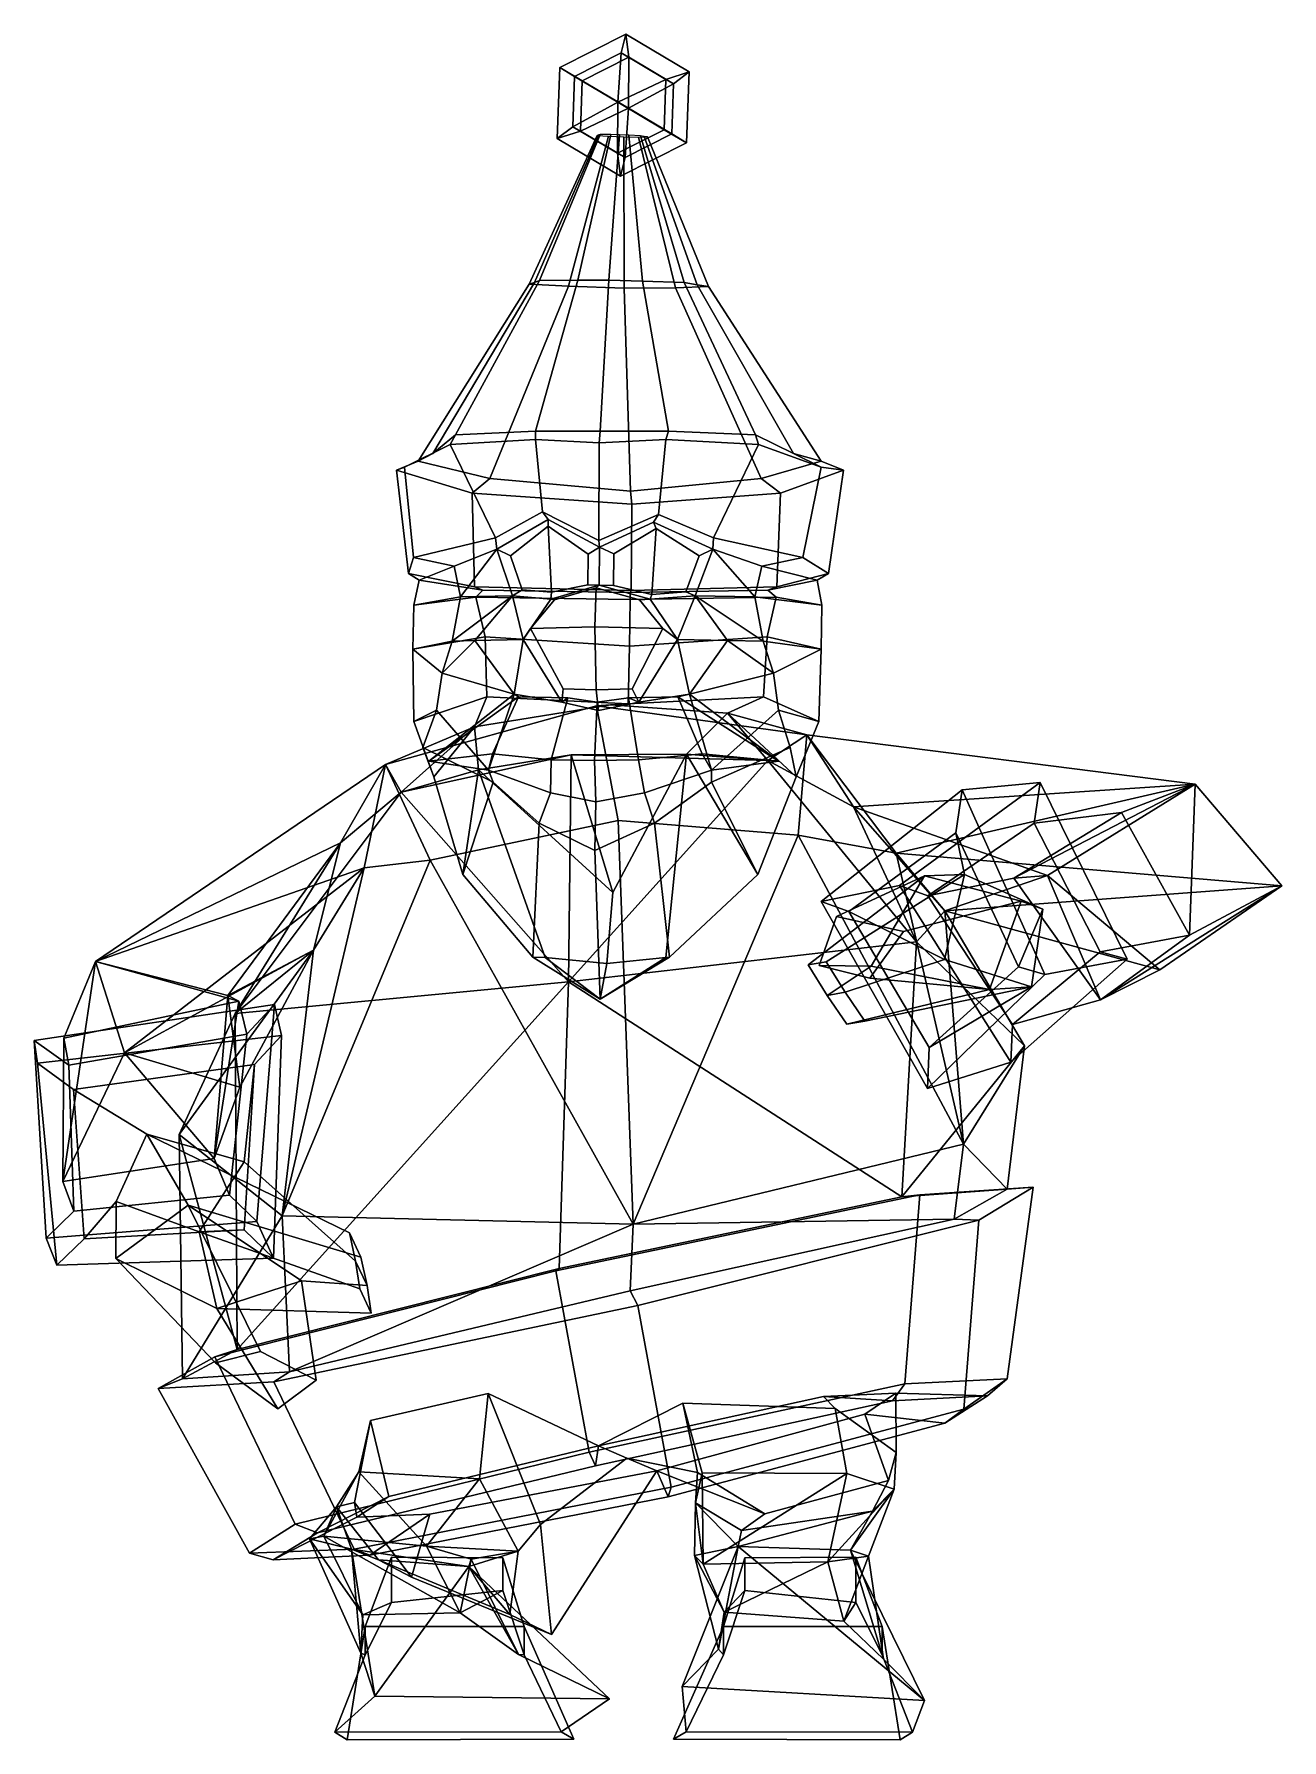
# Model space of a CAD drawing. Extents: x -177 to 193, y -153 to 353.
import ezdxf

# ---------------------------------------------------------------- set-up
doc = ezdxf.new("R2010")
doc.units = 0

msp = doc.modelspace()

# ---------------------------------------------------------------- linework, layer by layer
for p in [(-59.682758, 137.241364, 104.415627), (43.976807, 137.241364, 112.904488)]:
    msp.add_point(p)
for points in [[(-16.491751, 340.236023, 65.826797), (-2.667949, 347.251343, 66.604805), (-1.312978, 352.789337, 51.919163), (-20.862803, 342.868256, 50.818886)], [(-14.221482, 338.963196, 36.965527), (-20.862803, 342.868256, 50.818886), (-1.312978, 352.789337, 51.919163), (-0.39768, 345.978516, 37.743538)], [(10.625148, 339.360229, 67.998466), (17.486275, 341.6297, 53.890091), (-1.312978, 352.789337, 51.919163), (-2.667949, 347.251343, 66.604805)], [(12.895414, 338.087402, 39.137199), (-0.39768, 345.978516, 37.743538), (-1.312978, 352.789337, 51.919163), (17.486275, 341.6297, 53.890091)], [(-3.668871, 332.608582, 73.197823), (-2.667949, 347.251343, 66.604805), (-16.491751, 340.236023, 65.826797)], [(-0.458235, 330.808533, 32.381805), (-14.221482, 338.963196, 36.965527), (-0.39768, 345.978516, 37.743538)], [(-3.668871, 332.608582, 73.197823), (10.625148, 339.360229, 67.998466), (-2.667949, 347.251343, 66.604805)], [(-0.458235, 330.808533, 32.381805), (-0.39768, 345.978516, 37.743538), (12.895414, 338.087402, 39.137199)], [(-21.613375, 321.787445, 51.689545), (-17.022482, 325.329712, 66.442436), (-16.491751, 340.236023, 65.826797), (-20.862803, 342.868256, 50.818886)], [(-21.613375, 321.787445, 51.689545), (-20.862803, 342.868256, 50.818886), (-14.221482, 338.963196, 36.965527), (-14.752214, 324.056885, 37.581169)], [(-17.022482, 325.329712, 66.442436), (-3.668871, 332.608582, 73.197823), (-16.491751, 340.236023, 65.826797)], [(-14.752214, 324.056885, 37.581169), (-14.221482, 338.963196, 36.965527), (-0.458235, 330.808533, 32.381805)], [(10.094416, 324.453918, 68.614113), (10.625148, 339.360229, 67.998466), (-3.668871, 332.608582, 73.197823)], [(16.735703, 320.548889, 54.760746), (17.486275, 341.6297, 53.890091), (10.625148, 339.360229, 67.998466), (10.094416, 324.453918, 68.614113)], [(16.735703, 320.548889, 54.760746), (12.364682, 323.181091, 39.752842), (12.895414, 338.087402, 39.137199), (17.486275, 341.6297, 53.890091)], [(12.364682, 323.181091, 39.752842), (-0.458235, 330.808533, 32.381805), (12.895414, 338.087402, 39.137199)], [(-3.729415, 317.438629, 67.836098), (-3.668871, 332.608582, 73.197823), (-17.022482, 325.329712, 66.442436)], [(-1.459147, 316.165802, 38.974827), (-14.752214, 324.056885, 37.581169), (-0.458235, 330.808533, 32.381805)], [(-3.729415, 317.438629, 67.836098), (10.094416, 324.453918, 68.614113), (-3.668871, 332.608582, 73.197823)], [(-1.459147, 316.165802, 38.974827), (-0.458235, 330.808533, 32.381805), (12.364682, 323.181091, 39.752842)], [(-2.814117, 310.627838, 53.660469), (-3.729415, 317.438629, 67.836098), (-17.022482, 325.329712, 66.442436), (-21.613375, 321.787445, 51.689545)], [(-2.814117, 310.627838, 53.660469), (-21.613375, 321.787445, 51.689545), (-14.752214, 324.056885, 37.581169), (-1.459147, 316.165802, 38.974827)], [(-2.814117, 310.627838, 53.660469), (16.735703, 320.548889, 54.760746), (10.094416, 324.453918, 68.614113), (-3.729415, 317.438629, 67.836098)], [(-9.321938, 322.879059, 54.68787), (-9.72357, 322.762482, 51.049911), (-29.91021, 278.665161, 45.578114), (-28.396965, 279.122009, 57.331509)], [(-9.72357, 322.762482, 51.049911), (-6.457619, 322.530365, 47.786716), (-18.320387, 278.03772, 35.149025), (-29.91021, 278.665161, 45.578114)], [(-8.924898, 323.026855, 59.189796), (-9.321938, 322.879059, 54.68787), (-28.396965, 279.122009, 57.331509), (-26.881296, 279.693329, 71.873039)], [(-5.766808, 323.002808, 61.613026), (-8.924898, 323.026855, 59.189796), (-26.881296, 279.693329, 71.873039), (-15.552729, 279.824127, 79.792419)], [(-6.457619, 322.530365, 47.786716), (-1.816518, 322.295166, 45.783806), (-1.793218, 277.494385, 28.83033), (-18.320387, 278.03772, 35.149025)], [(-3.180607, 322.964783, 63.086739), (-5.766808, 323.002808, 61.613026), (-15.552729, 279.824127, 79.792419), (-6.286738, 279.863708, 84.629501)], [(-3.180607, 322.964783, 63.086739), (-6.286738, 279.863708, 84.629501), (3.632987, 279.558624, 81.348724), (-0.395952, 322.829346, 62.043156)], [(-2.814117, 310.627838, 53.660469), (-1.459147, 316.165802, 38.974827), (12.364682, 323.181091, 39.752842), (16.735703, 320.548889, 54.760746)], [(2.452526, 322.242584, 48.50029), (13.508339, 277.59726, 37.730904), (-1.793218, 277.494385, 28.83033), (-1.816518, 322.295166, 45.783806)], [(-0.395952, 322.829346, 62.043156), (3.632987, 279.558624, 81.348724), (16.081732, 279.098785, 75.358101), (3.102189, 322.638397, 60.152992)], [(5.166215, 322.281586, 52.242367), (23.278919, 277.929108, 49.8927), (13.508339, 277.59726, 37.730904), (2.452526, 322.242584, 48.50029)], [(3.102189, 322.638397, 60.152992), (16.081732, 279.098785, 75.358101), (19.904589, 278.453583, 61.249622), (4.199617, 322.442352, 55.770752)], [(4.199617, 322.442352, 55.770752), (19.904589, 278.453583, 61.249622), (23.278919, 277.929108, 49.8927), (5.166215, 322.281586, 52.242367)], [(-62.875988, 226.144531, 40.987595), (-58.511547, 228.462219, 64.51239), (-28.396965, 279.122009, 57.331509), (-29.91021, 278.665161, 45.578114)], [(-41.640862, 220.968384, 21.673765), (-62.875988, 226.144531, 40.987595), (-29.91021, 278.665161, 45.578114), (-18.320387, 278.03772, 35.149025)], [(-58.511547, 228.462219, 64.51239), (-51.762928, 233.965942, 92.869057), (-26.881296, 279.693329, 71.873039), (-28.396965, 279.122009, 57.331509)], [(-51.762928, 233.965942, 92.869057), (-28.040426, 235.05127, 107.779305), (-15.552729, 279.824127, 79.792419), (-26.881296, 279.693329, 71.873039)], [(-8.925023, 235.060852, 116.804642), (-6.286738, 279.863708, 84.629501), (-15.552729, 279.824127, 79.792419), (-28.040426, 235.05127, 107.779305)], [(-8.925023, 235.060852, 116.804642), (11.404055, 235.05127, 111.009476), (3.632987, 279.558624, 81.348724), (-6.286738, 279.863708, 84.629501)], [(37.236286, 233.965942, 100.157356), (16.081732, 279.098785, 75.358101), (3.632987, 279.558624, 81.348724), (11.404055, 235.05127, 111.009476)], [(48.508408, 228.462219, 73.276436), (19.904589, 278.453583, 61.249622), (16.081732, 279.098785, 75.358101), (37.236286, 233.965942, 100.157356)], [(56.642006, 226.144531, 50.775131), (23.278919, 277.929108, 49.8927), (19.904589, 278.453583, 61.249622), (48.508408, 228.462219, 73.276436)], [(0.158418, 217.227966, 5.884512), (-41.640862, 220.968384, 21.673765), (-18.320387, 278.03772, 35.149025), (-1.793218, 277.494385, 28.83033)], [(0.158418, 217.227966, 5.884512), (-1.793218, 277.494385, 28.83033), (13.508339, 277.59726, 37.730904), (38.832005, 220.968384, 28.263826)], [(38.832005, 220.968384, 28.263826), (13.508339, 277.59726, 37.730904), (23.278919, 277.929108, 49.8927), (56.642006, 226.144531, 50.775131)], [(-53.367718, 231.089813, 97.244087), (-51.762928, 233.965942, 92.869057), (-58.511547, 228.462219, 64.51239), (-66.883186, 224.348694, 65.064087)], [(-28.045078, 232.583679, 112.598068), (-28.040426, 235.05127, 107.779305), (-51.762928, 233.965942, 92.869057), (-53.367718, 231.089813, 97.244087)], [(-9.206233, 231.571625, 120.238564), (-8.925023, 235.060852, 116.804642), (-28.040426, 235.05127, 107.779305), (-28.045078, 232.583679, 112.598068)], [(-9.206233, 231.571625, 120.238564), (10.624667, 232.583679, 115.764801), (11.404055, 235.05127, 111.009476), (-8.925023, 235.060852, 116.804642)], [(10.624667, 232.583679, 115.764801), (38.10791, 231.089813, 104.735184), (37.236286, 233.965942, 100.157356), (11.404055, 235.05127, 111.009476)], [(38.10791, 231.089813, 104.735184), (56.678749, 224.348694, 75.182785), (48.508408, 228.462219, 73.276436), (37.236286, 233.965942, 100.157356)], [(-66.883186, 224.348694, 65.064087), (-58.511547, 228.462219, 64.51239), (-62.875988, 226.144531, 40.987595), (-69.282745, 223.455841, 38.916405)], [(-39.91959, 203.38739, 103.421043), (-53.367718, 231.089813, 97.244087), (-66.883186, 224.348694, 65.064087), (-64.253563, 197.624603, 82.538277)], [(-25.964115, 211.144592, 116.063034), (-28.045078, 232.583679, 112.598068), (-53.367718, 231.089813, 97.244087), (-39.91959, 203.38739, 103.421043)], [(-9.293228, 202.640686, 121.30088), (-9.206233, 231.571625, 120.238564), (-28.045078, 232.583679, 112.598068), (-25.964115, 211.144592, 116.063034)], [(-9.293228, 202.640686, 121.30088), (8.407186, 210.337952, 118.913383), (10.624667, 232.583679, 115.764801), (-9.206233, 231.571625, 120.238564)], [(8.407186, 210.337952, 118.913383), (24.703136, 203.38739, 108.71312), (38.10791, 231.089813, 104.735184), (10.624667, 232.583679, 115.764801)], [(24.703136, 203.38739, 108.71312), (51.241249, 197.624603, 91.996346), (56.678749, 224.348694, 75.182785), (38.10791, 231.089813, 104.735184)], [(56.678749, 224.348694, 75.182785), (63.300369, 223.455841, 49.773869), (56.642006, 226.144531, 50.775131), (48.508408, 228.462219, 73.276436)], [(-69.282745, 223.455841, 38.916405), (-62.875988, 226.144531, 40.987595), (-41.640862, 220.968384, 21.673765), (-46.855412, 216.669952, 17.611425)], [(-64.253563, 197.624603, 82.538277), (-66.883186, 224.348694, 65.064087), (-69.282745, 223.455841, 38.916405), (-65.747314, 192.805115, 44.744797)], [(-65.747314, 192.805115, 44.744797), (-69.282745, 223.455841, 38.916405), (-46.855412, 216.669952, 17.611425), (-46.173519, 188.919373, 20.254345)], [(63.300369, 223.455841, 49.773869), (44.637997, 216.669952, 25.103979), (38.832005, 220.968384, 28.263826), (56.642006, 226.144531, 50.775131)], [(58.863811, 192.805115, 54.949417), (43.53521, 188.919373, 27.600748), (44.637997, 216.669952, 25.103979), (63.300369, 223.455841, 49.773869)], [(51.241249, 197.624603, 91.996346), (58.863811, 192.805115, 54.949417), (63.300369, 223.455841, 49.773869), (56.678749, 224.348694, 75.182785)], [(-46.855412, 216.669952, 17.611425), (-41.640862, 220.968384, 21.673765), (0.158418, 217.227966, 5.884512), (0.516607, 213.415588, 1.510578)], [(44.637997, 216.669952, 25.103979), (0.516607, 213.415588, 1.510578), (0.158418, 217.227966, 5.884512), (38.832005, 220.968384, 28.263826)], [(-46.173519, 188.919373, 20.254345), (-46.855412, 216.669952, 17.611425), (0.516607, 213.415588, 1.510578), (0.291697, 187.76413, 4.256989)], [(43.53521, 188.919373, 27.600748), (0.291697, 187.76413, 4.256989), (0.516607, 213.415588, 1.510578), (44.637997, 216.669952, 25.103979)], [(-25.964115, 211.144592, 116.063034), (-39.91959, 203.38739, 103.421043), (-39.490845, 200.013397, 101.771858), (-24.286438, 208.866302, 114.796318)], [(-24.337185, 206.857513, 112.24456), (-24.286438, 208.866302, 114.796318), (-39.490845, 200.013397, 101.771858), (-35.464169, 198.065247, 101.863686)], [(-9.293228, 202.640686, 121.30088), (-25.964115, 211.144592, 116.063034), (-24.286438, 208.866302, 114.796318), (-9.057576, 200.630188, 118.423271)], [(-24.337185, 206.857513, 112.24456), (-12.392475, 198.565216, 115.222008), (-9.057576, 200.630188, 118.423271), (-24.286438, 208.866302, 114.796318)], [(-9.293228, 202.640686, 121.30088), (-9.057576, 200.630188, 118.423271), (6.957944, 208.059631, 117.390602), (8.407186, 210.337952, 118.913383)], [(7.68716, 206.154175, 114.696228), (6.957944, 208.059631, 117.390602), (-9.057576, 200.630188, 118.423271), (-4.808936, 198.692291, 116.018517)], [(8.407186, 210.337952, 118.913383), (6.957944, 208.059631, 117.390602), (24.548412, 200.013397, 107.016144), (24.703136, 203.38739, 108.71312)], [(7.68716, 206.154175, 114.696228), (20.527723, 198.074524, 103.934242), (24.548412, 200.013397, 107.016144), (6.957944, 208.059631, 117.390602)], [(-52.179707, 194.993683, 84.155151), (-39.490845, 200.013397, 101.771858), (-39.91959, 203.38739, 103.421043), (-64.253563, 197.624603, 82.538277)], [(-23.361614, 187.302795, 111.350647), (-24.337185, 206.857513, 112.24456), (-35.464169, 198.065247, 101.863686), (-32.002205, 188.012512, 105.49749)], [(-12.392475, 198.565216, 115.222008), (-24.337185, 206.857513, 112.24456), (-23.361614, 187.302795, 111.350647), (-12.494034, 189.493896, 116.462173)], [(-4.808936, 198.692291, 116.018517), (-4.928034, 189.242706, 117.472855), (6.489046, 186.6633, 113.190483), (7.68716, 206.154175, 114.696228)], [(6.489046, 186.6633, 113.190483), (16.535658, 187.381897, 107.667603), (20.527723, 198.074524, 103.934242), (7.68716, 206.154175, 114.696228)], [(39.065197, 194.993683, 91.627357), (51.241249, 197.624603, 91.996346), (24.703136, 203.38739, 108.71312), (24.548412, 200.013397, 107.016144)], [(-64.253563, 197.624603, 82.538277), (-65.747314, 192.805115, 44.744797), (-62.56134, 190.847931, 46.339958), (-52.179707, 194.993683, 84.155151)], [(-50.279396, 185.902893, 85.120369), (-39.490845, 200.013397, 101.771858), (-52.179707, 194.993683, 84.155151)], [(-34.918465, 186.217651, 106.343613), (-39.490845, 200.013397, 101.771858), (-50.279396, 185.902893, 85.120369)], [(-32.002205, 188.012512, 105.49749), (-35.464169, 198.065247, 101.863686), (-39.490845, 200.013397, 101.771858), (-34.918465, 186.217651, 106.343613)], [(-12.494034, 189.493896, 116.462173), (-9.183113, 189.387634, 119.956245), (-9.057576, 200.630188, 118.423271), (-12.392475, 198.565216, 115.222008)], [(-4.928034, 189.242706, 117.472855), (-4.808936, 198.692291, 116.018517), (-9.057576, 200.630188, 118.423271), (-9.183113, 189.387634, 119.956245)], [(16.535658, 187.381897, 107.667603), (19.293161, 186.217651, 110.783096), (24.548412, 200.013397, 107.016144), (20.527723, 198.074524, 103.934242)], [(19.293161, 186.217651, 110.783096), (37.033165, 185.902893, 92.270546), (24.548412, 200.013397, 107.016144)], [(37.033165, 185.902893, 92.270546), (39.065197, 194.993683, 91.627357), (24.548412, 200.013397, 107.016144)], [(51.241249, 197.624603, 91.996346), (39.065197, 194.993683, 91.627357), (55.460766, 190.847931, 56.004993), (58.863811, 192.805115, 54.949417)], [(-65.747314, 192.805115, 44.744797), (-46.173519, 188.919373, 20.254345), (-43.683949, 187.85321, 21.539152), (-62.56134, 190.847931, 46.339958)], [(-52.179707, 194.993683, 84.155151), (-62.56134, 190.847931, 46.339958), (-64.185249, 183.495911, 47.737732), (-50.279396, 185.902893, 85.120369)], [(39.065197, 194.993683, 91.627357), (37.033165, 185.902893, 92.270546), (56.835629, 183.495911, 57.648342), (55.460766, 190.847931, 56.004993)], [(58.863811, 192.805115, 54.949417), (55.460766, 190.847931, 56.004993), (40.869781, 187.85321, 28.463404), (43.53521, 188.919373, 27.600748)], [(-64.185249, 183.495911, 47.737732), (-62.56134, 190.847931, 46.339958), (-43.683949, 187.85321, 21.539152), (-45.814083, 185.861755, 19.219387)], [(-46.173519, 188.919373, 20.254345), (0.291697, 187.76413, 4.256989), (-0.006695, 187.170868, 7.900715), (-43.683949, 187.85321, 21.539152)], [(-45.814083, 185.861755, 19.219387), (-43.683949, 187.85321, 21.539152), (-0.006695, 187.170868, 7.900715), (-0.003417, 185.124603, 7.860678)], [(-23.361614, 187.302795, 111.350647), (-32.002205, 188.012512, 105.49749), (-34.918465, 186.217651, 106.343613), (-23.515728, 185.214417, 113.635574)], [(-10.483246, 177.011627, 138.998199), (-10.104072, 188.635498, 134.368027), (-22.410423, 185.049927, 129.986893), (-29.591511, 176.546509, 130.976868)], [(-23.361614, 187.302795, 111.350647), (-23.515728, 185.214417, 113.635574), (-9.183113, 189.387634, 119.956245), (-12.494034, 189.493896, 116.462173)], [(-10.104072, 188.635498, 134.368027), (-9.183113, 189.387634, 119.956245), (-23.515728, 185.214417, 113.635574), (-22.410423, 185.049927, 129.986893)], [(-10.483246, 177.011627, 138.998199), (9.675446, 176.546509, 134.19252), (2.751095, 185.049927, 132.047409), (-10.104072, 188.635498, 134.368027)], [(-10.104072, 188.635498, 134.368027), (2.751095, 185.049927, 132.047409), (5.986869, 185.214417, 116.051598), (-9.183113, 189.387634, 119.956245)], [(6.489046, 186.6633, 113.190483), (-4.928034, 189.242706, 117.472855), (-9.183113, 189.387634, 119.956245), (5.986869, 185.214417, 116.051598)], [(43.53521, 188.919373, 27.600748), (40.869781, 187.85321, 28.463404), (-0.006695, 187.170868, 7.900715), (0.291697, 187.76413, 4.256989)], [(43.348934, 185.861755, 26.521101), (-0.003417, 185.124603, 7.860678), (-0.006695, 187.170868, 7.900715), (40.869781, 187.85321, 28.463404)], [(6.489046, 186.6633, 113.190483), (5.986869, 185.214417, 116.051598), (19.293161, 186.217651, 110.783096), (16.535658, 187.381897, 107.667603)], [(56.835629, 183.495911, 57.648342), (43.348934, 185.861755, 26.521101), (40.869781, 187.85321, 28.463404), (55.460766, 190.847931, 56.004993)], [(-50.279396, 185.902893, 85.120369), (-64.185249, 183.495911, 47.737732), (-64.431984, 170.410583, 50.483784), (-52.747707, 172.809753, 85.344666)], [(-64.431984, 170.410583, 50.483784), (-64.185249, 183.495911, 47.737732), (-45.814083, 185.861755, 19.219387), (-42.999462, 174.110779, 18.478724)], [(-52.747707, 172.809753, 85.344666), (-34.918465, 186.217651, 106.343613), (-50.279396, 185.902893, 85.120369)], [(-46.018967, 173.014954, 109.207939), (-34.918465, 186.217651, 106.343613), (-52.747707, 172.809753, 85.344666)], [(-46.018967, 173.014954, 109.207939), (-31.682899, 173.301605, 113.416824), (-34.918465, 186.217651, 106.343613)], [(-42.999462, 174.110779, 18.478724), (-45.814083, 185.861755, 19.219387), (-0.003417, 185.124603, 7.860678), (-0.172219, 171.325989, 9.921835)], [(-31.682899, 173.301605, 113.416824), (-23.515728, 185.214417, 113.635574), (-34.918465, 186.217651, 106.343613)], [(-29.591511, 176.546509, 130.976868), (-22.410423, 185.049927, 129.986893), (-23.515728, 185.214417, 113.635574), (-31.682899, 173.301605, 113.416824)], [(40.692318, 174.110779, 25.332388), (-0.172219, 171.325989, 9.921835), (-0.003417, 185.124603, 7.860678), (43.348934, 185.861755, 26.521101)], [(9.675446, 176.546509, 134.19252), (14.080818, 173.301605, 117.164497), (5.986869, 185.214417, 116.051598), (2.751095, 185.049927, 132.047409)], [(14.080818, 173.301605, 117.164497), (19.293161, 186.217651, 110.783096), (5.986869, 185.214417, 116.051598)], [(28.910637, 173.014954, 115.344055), (19.293161, 186.217651, 110.783096), (14.080818, 173.301605, 117.164497)], [(28.910637, 173.014954, 115.344055), (39.432106, 172.809753, 92.893425), (19.293161, 186.217651, 110.783096)], [(39.432106, 172.809753, 92.893425), (37.033165, 185.902893, 92.270546), (19.293161, 186.217651, 110.783096)], [(37.033165, 185.902893, 92.270546), (39.432106, 172.809753, 92.893425), (56.632317, 170.410583, 60.397949), (56.835629, 183.495911, 57.648342)], [(56.632317, 170.410583, 60.397949), (40.692318, 174.110779, 25.332388), (43.348934, 185.861755, 26.521101), (56.835629, 183.495911, 57.648342)], [(-64.185562, 148.937073, 52.820908), (-64.431984, 170.410583, 50.483784), (-42.999462, 174.110779, 18.478724), (-42.511303, 156.268494, 22.23012)], [(-52.747707, 172.809753, 85.344666), (-64.431984, 170.410583, 50.483784), (-55.792332, 163.271118, 84.95742)], [(-55.792332, 163.271118, 84.95742), (-46.018967, 173.014954, 109.207939), (-52.747707, 172.809753, 85.344666)], [(-34.363266, 157.079834, 107.735321), (-46.018967, 173.014954, 109.207939), (-55.792332, 163.271118, 84.95742)], [(-34.363266, 157.079834, 107.735321), (-31.682899, 173.301605, 113.416824), (-46.018967, 173.014954, 109.207939)], [(-42.511303, 156.268494, 22.23012), (-42.999462, 174.110779, 18.478724), (-0.172219, 171.325989, 9.921835), (-0.595842, 154.177612, 15.094806)], [(-20.275677, 154.721558, 114.921768), (-31.682899, 173.301605, 113.416824), (-34.363266, 157.079834, 107.735321)], [(-19.868027, 158.603058, 127.709038), (-29.591511, 176.546509, 130.976868), (-31.682899, 173.301605, 113.416824), (-20.275677, 154.721558, 114.921768)], [(-10.055758, 158.312073, 133.778046), (-10.483246, 177.011627, 138.998199), (-29.591511, 176.546509, 130.976868), (-19.868027, 158.603058, 127.709038)], [(-10.055758, 158.312073, 133.778046), (0.613162, 158.603058, 129.386276), (9.675446, 176.546509, 134.19252), (-10.483246, 177.011627, 138.998199)], [(39.600338, 156.268494, 28.954384), (-0.595842, 154.177612, 15.094806), (-0.172219, 171.325989, 9.921835), (40.692318, 174.110779, 25.332388)], [(0.613162, 158.603058, 129.386276), (2.580733, 154.721558, 116.793518), (14.080818, 173.301605, 117.164497), (9.675446, 176.546509, 134.19252)], [(2.580733, 154.721558, 116.793518), (17.649811, 157.079834, 111.994766), (14.080818, 173.301605, 117.164497)], [(17.649811, 157.079834, 111.994766), (28.910637, 173.014954, 115.344055), (14.080818, 173.301605, 117.164497)], [(17.649811, 157.079834, 111.994766), (42.499172, 163.271118, 93.006683), (28.910637, 173.014954, 115.344055)], [(42.499172, 163.271118, 93.006683), (39.432106, 172.809753, 92.893425), (28.910637, 173.014954, 115.344055)], [(39.432106, 172.809753, 92.893425), (42.499172, 163.271118, 93.006683), (56.632317, 170.410583, 60.397949)], [(56.008945, 148.937073, 62.663845), (39.600338, 156.268494, 28.954384), (40.692318, 174.110779, 25.332388), (56.632317, 170.410583, 60.397949)], [(-57.446518, 152.35965, 85.483337), (-55.792332, 163.271118, 84.95742), (-64.431984, 170.410583, 50.483784), (-64.185562, 148.937073, 52.820908)], [(44.045757, 152.35965, 93.794716), (56.008945, 148.937073, 62.663845), (56.632317, 170.410583, 60.397949), (42.499172, 163.271118, 93.006683)], [(-57.446518, 152.35965, 85.483337), (-42.043949, 134.553406, 114.437813), (-34.363266, 157.079834, 107.735321), (-55.792332, 163.271118, 84.95742)], [(44.045757, 152.35965, 93.794716), (42.499172, 163.271118, 93.006683), (17.649811, 157.079834, 111.994766), (24.137716, 134.553406, 119.857544)], [(-33.151642, 156.276215, 121.930725), (-34.363266, 157.079834, 107.735321), (-59.682758, 137.241364, 104.415627)], [(-59.682758, 137.241364, 104.415627), (-34.363266, 157.079834, 107.735321), (-42.043949, 134.553406, 114.437813)], [(-33.151642, 156.276215, 121.930725), (-18.513796, 156.019348, 123.258408), (-20.275677, 154.721558, 114.921768), (-34.363266, 157.079834, 107.735321)], [(-10.055758, 158.312073, 133.778046), (-19.868027, 158.603058, 127.709038), (-20.275677, 154.721558, 114.921768), (-9.340149, 152.197205, 121.873833)], [(-10.055758, 158.312073, 133.778046), (-9.340149, 152.197205, 121.873833), (2.580733, 154.721558, 116.793518), (0.613162, 158.603058, 129.386276)], [(14.144844, 156.276215, 125.803917), (17.649811, 157.079834, 111.994766), (2.580733, 154.721558, 116.793518), (-0.513981, 156.019348, 124.732445)], [(14.144844, 156.276215, 125.803917), (43.976807, 137.241364, 112.904488), (17.649811, 157.079834, 111.994766)], [(43.976807, 137.241364, 112.904488), (24.137716, 134.553406, 119.857544), (17.649811, 157.079834, 111.994766)], [(-9.990883, 153.641541, -34.571465), (-72.587372, 136.191345, -28.821785), (-46.179855, 147.407349, 8.89575), (-5.772662, 153.874115, -7.496737)], [(-9.990883, 153.641541, -34.571465), (-3.552479, 119.599365, -57.738331), (-59.265247, 107.803162, -54.756393), (-72.587372, 136.191345, -28.821785)], [(-58.272812, 132.522217, 58.156937), (-64.185562, 148.937073, 52.820908), (-42.511303, 156.268494, 22.23012), (-46.179855, 147.407349, 8.89575)], [(-58.272812, 132.522217, 58.156937), (-61.456234, 141.251892, 88.829521), (-57.446518, 152.35965, 85.483337), (-64.185562, 148.937073, 52.820908)], [(-57.446518, 152.35965, 85.483337), (-61.456234, 141.251892, 88.829521), (-40.639851, 130.938507, 105.662346), (-42.043949, 134.553406, 114.437813)], [(-40.860294, 139.349274, 124.451378), (-33.151642, 156.276215, 121.930725), (-59.682758, 137.241364, 104.415627)], [(-46.179855, 147.407349, 8.89575), (-42.511303, 156.268494, 22.23012), (-0.595842, 154.177612, 15.094806), (-5.772662, 153.874115, -7.496737)], [(-18.513796, 156.019348, 123.258408), (-33.151642, 156.276215, 121.930725), (-40.860294, 139.349274, 124.451378), (-23.422056, 137.541229, 134.664276)], [(-23.422056, 137.541229, 134.664276), (-10.53089, 137.368011, 136.414276), (-9.743081, 154.727539, 126.794144), (-18.513796, 156.019348, 123.258408)], [(-9.743081, 154.727539, 126.794144), (-9.340149, 152.197205, 121.873833), (-20.275677, 154.721558, 114.921768), (-18.513796, 156.019348, 123.258408)], [(2.473233, 137.541229, 136.784897), (-0.513981, 156.019348, 124.732445), (-9.743081, 154.727539, 126.794144), (-10.53089, 137.368011, 136.414276)], [(-5.772662, 153.874115, -7.496737), (28.847668, 151.463196, 14.032959), (52.467175, 144.964722, -24.926071), (-9.990883, 153.641541, -34.571465)], [(-9.990883, 153.641541, -34.571465), (52.467175, 144.964722, -24.926071), (49.880535, 115.290588, -49.470203), (-3.552479, 119.599365, -57.738331)], [(-9.743081, 154.727539, 126.794144), (-0.513981, 156.019348, 124.732445), (2.580733, 154.721558, 116.793518), (-9.340149, 152.197205, 121.873833)], [(28.847668, 151.463196, 14.032959), (-5.772662, 153.874115, -7.496737), (-0.595842, 154.177612, 15.094806), (39.600338, 156.268494, 28.954384)], [(-0.513981, 156.019348, 124.732445), (2.473233, 137.541229, 136.784897), (21.340702, 139.349274, 129.54512), (14.144844, 156.276215, 125.803917)], [(21.340702, 139.349274, 129.54512), (43.976807, 137.241364, 112.904488), (14.144844, 156.276215, 125.803917)], [(44.045757, 152.35965, 93.794716), (24.137716, 134.553406, 119.857544), (24.180029, 130.938507, 110.970558), (47.457653, 141.251892, 97.748672)], [(49.306831, 132.522217, 66.96682), (28.847668, 151.463196, 14.032959), (39.600338, 156.268494, 28.954384), (56.008945, 148.937073, 62.663845)], [(49.306831, 132.522217, 66.96682), (56.008945, 148.937073, 62.663845), (44.045757, 152.35965, 93.794716), (47.457653, 141.251892, 97.748672)], [(-72.587372, 136.191345, -28.821785), (-67.881699, 127.97113, 30.627468), (-46.179855, 147.407349, 8.89575)], [(-67.881699, 127.97113, 30.627468), (-44.956497, 134.615265, 34.481148), (-46.179855, 147.407349, 8.89575)], [(-49.638954, 103.606781, 76.204529), (-58.272812, 132.522217, 58.156937), (-46.179855, 147.407349, 8.89575), (-44.956497, 134.615265, 34.481148)], [(37.851799, 103.606781, 83.369301), (16.710886, 139.235535, 40.333267), (28.847668, 151.463196, 14.032959), (49.306831, 132.522217, 66.96682)], [(40.824272, 137.383911, 37.272968), (28.847668, 151.463196, 14.032959), (16.710886, 139.235535, 40.333267)], [(52.467175, 144.964722, -24.926071), (28.847668, 151.463196, 14.032959), (40.824272, 137.383911, 37.272968)], [(66.223984, 123.683136, 34.448685), (52.467175, 144.964722, -24.926071), (40.824272, 137.383911, 37.272968)], [(78.949165, 109.890015, -36.224514), (49.880535, 115.290588, -49.470203), (52.467175, 144.964722, -24.926071)], [(66.223984, 123.683136, 34.448685), (167.672256, 130.349304, 38.970512), (52.467175, 144.964722, -24.926071)], [(78.949165, 109.890015, -36.224514), (52.467175, 144.964722, -24.926071), (167.672256, 130.349304, 38.970512)], [(-17.451159, 139.045746, 35.048054), (-44.956497, 134.615265, 34.481148), (-67.881699, 127.97113, 30.627468)], [(-18.244736, 71.772186, 118.329697), (-17.451159, 139.045746, 35.048054), (-67.881699, 127.97113, 30.627468)], [(-40.639851, 130.938507, 105.662346), (-61.456234, 141.251892, 88.829521), (-58.272812, 132.522217, 58.156937), (-49.638954, 103.606781, 76.204529)], [(-42.043949, 134.553406, 114.437813), (-40.860294, 139.349274, 124.451378), (-59.682758, 137.241364, 104.415627)], [(-5.087809, 98.260773, 69.947472), (-44.956497, 134.615265, 34.481148), (-17.451159, 139.045746, 35.048054)], [(-23.422056, 137.541229, 134.664276), (-40.860294, 139.349274, 124.451378), (-42.043949, 134.553406, 114.437813), (-23.646015, 127.815582, 125.12706)], [(-10.53089, 137.368011, 136.414276), (-23.422056, 137.541229, 134.664276), (-23.646015, 127.815582, 125.12706), (-10.156867, 125.092255, 131.846985)], [(-18.244736, 71.772186, 118.329697), (40.824272, 137.383911, 37.272968), (-17.451159, 139.045746, 35.048054)], [(-18.244736, 71.772186, 118.329697), (84.957809, 83.575119, 93.897476), (40.824272, 137.383911, 37.272968)], [(-5.087809, 98.260773, 69.947472), (-17.451159, 139.045746, 35.048054), (16.710886, 139.235535, 40.333267)], [(-17.451159, 139.045746, 35.048054), (40.824272, 137.383911, 37.272968), (16.710886, 139.235535, 40.333267)], [(-10.53089, 137.368011, 136.414276), (-10.156867, 125.092255, 131.846985), (4.245843, 127.815582, 127.411179), (2.473233, 137.541229, 136.784897)], [(10.604799, 79.018799, 98.137589), (-6.931996, 77.197327, 92.467285), (-5.087809, 98.260773, 69.947472), (16.710886, 139.235535, 40.333267)], [(2.473233, 137.541229, 136.784897), (4.245843, 127.815582, 127.411179), (24.137716, 134.553406, 119.857544), (21.340702, 139.349274, 129.54512)], [(11.716166, 79.026688, 114.203644), (10.604799, 79.018799, 98.137589), (16.710886, 139.235535, 40.333267), (37.851799, 103.606781, 83.369301)], [(24.137716, 134.553406, 119.857544), (43.976807, 137.241364, 112.904488), (21.340702, 139.349274, 129.54512)], [(24.180029, 130.938507, 110.970558), (37.851799, 103.606781, 83.369301), (49.306831, 132.522217, 66.96682), (47.457653, 141.251892, 97.748672)], [(84.957809, 83.575119, 93.897476), (66.223984, 123.683136, 34.448685), (40.824272, 137.383911, 37.272968)], [(-85.920776, 112.999664, 27.06365), (-72.587372, 136.191345, -28.821785), (-158.559357, 77.758911, -21.890953)], [(-78.877106, 105.552856, -41.226509), (-158.559357, 77.758911, -21.890953), (-72.587372, 136.191345, -28.821785)], [(-85.920776, 112.999664, 27.06365), (-67.881699, 127.97113, 30.627468), (-72.587372, 136.191345, -28.821785)], [(-78.877106, 105.552856, -41.226509), (-72.587372, 136.191345, -28.821785), (-59.265247, 107.803162, -54.756393)], [(-28.868046, 79.026688, 110.880127), (-49.638954, 103.606781, 76.204529), (-44.956497, 134.615265, 34.481148), (-25.157661, 79.018799, 95.208939)], [(-25.157661, 79.018799, 95.208939), (-44.956497, 134.615265, 34.481148), (-5.087809, 98.260773, 69.947472), (-6.931996, 77.197327, 92.467285)], [(-27.017521, 118.763, 127.307465), (-23.646015, 127.815582, 125.12706), (-42.043949, 134.553406, 114.437813), (-40.639851, 130.938507, 105.662346)], [(7.217691, 118.763, 130.111053), (24.180029, 130.938507, 110.970558), (24.137716, 134.553406, 119.857544), (4.245843, 127.815582, 127.411179)], [(-18.244736, 71.772186, 118.329697), (-67.881699, 127.97113, 30.627468), (-117.125229, 62.379211, 79.963242)], [(-117.125229, 62.379211, 79.963242), (-67.881699, 127.97113, 30.627468), (-85.920776, 112.999664, 27.06365)], [(-28.868046, 79.026688, 110.880127), (-27.017521, 118.763, 127.307465), (-40.639851, 130.938507, 105.662346), (-49.638954, 103.606781, 76.204529)], [(-10.448965, 110.705536, 135.413864), (-10.156867, 125.092255, 131.846985), (-23.646015, 127.815582, 125.12706), (-27.017521, 118.763, 127.307465)], [(-10.448965, 110.705536, 135.413864), (7.217691, 118.763, 130.111053), (4.245843, 127.815582, 127.411179), (-10.156867, 125.092255, 131.846985)], [(11.716166, 79.026688, 114.203644), (37.851799, 103.606781, 83.369301), (24.180029, 130.938507, 110.970558), (7.217691, 118.763, 130.111053)], [(79.960884, 100.352936, 65.340942), (56.668404, 95.536133, 88.39566), (98.487572, 128.663086, 138.188004), (121.692307, 130.89624, 115.693176)], [(56.668404, 95.536133, 88.39566), (64.888, 92.578186, 96.531387), (96.600616, 115.964111, 133.664001), (98.487572, 128.663086, 138.188004)], [(66.223984, 123.683136, 34.448685), (123.850212, 103.324005, 47.434689), (167.672256, 130.349304, 38.970512)], [(78.949165, 109.890015, -36.224514), (167.672256, 130.349304, 38.970512), (193.358459, 100.240936, 22.029232)], [(79.960884, 100.352936, 65.340942), (121.692307, 130.89624, 115.693176), (119.835381, 118.793976, 111.319504), (88.322395, 97.304474, 73.609329)], [(123.066696, 73.967865, 154.578476), (98.487572, 128.663086, 138.188004), (96.600616, 115.964111, 133.664001), (115.189735, 76.238586, 146.669876)], [(123.066696, 73.967865, 154.578476), (147.444031, 78.432297, 132.605072), (121.692307, 130.89624, 115.693176), (98.487572, 128.663086, 138.188004)], [(113.879555, 102.458847, 48.610901), (167.672256, 130.349304, 38.970512), (123.850212, 103.324005, 47.434689)], [(113.879555, 102.458847, 48.610901), (145.796005, 121.95575, 86.353622), (167.672256, 130.349304, 38.970512)], [(147.444031, 78.432297, 132.605072), (139.445984, 80.697937, 124.567009), (119.835381, 118.793976, 111.319504), (121.692307, 130.89624, 115.693176)], [(165.899445, 85.561157, 100.461967), (167.672256, 130.349304, 38.970512), (145.796005, 121.95575, 86.353622)], [(165.899445, 85.561157, 100.461967), (193.358459, 100.240936, 22.029232), (167.672256, 130.349304, 38.970512)], [(84.957809, 83.575119, 93.897476), (93.410271, 92.84436, 3.142422), (66.223984, 123.683136, 34.448685)], [(93.410271, 92.84436, 3.142422), (123.850212, 103.324005, 47.434689), (66.223984, 123.683136, 34.448685)], [(145.796005, 121.95575, 86.353622), (113.879555, 102.458847, 48.610901), (88.322395, 97.304474, 73.609329), (119.835381, 118.793976, 111.319504)], [(139.445984, 80.697937, 124.567009), (165.899445, 85.561157, 100.461967), (145.796005, 121.95575, 86.353622), (119.835381, 118.793976, 111.319504)], [(0.900627, -0.056396, -81.283836), (-59.265247, 107.803162, -54.756393), (-3.552479, 119.599365, -57.738331)], [(-8.885212, 66.6642, 116.318481), (-10.448965, 110.705536, 135.413864), (-27.017521, 118.763, 127.307465), (-28.868046, 79.026688, 110.880127)], [(-8.885212, 66.6642, 116.318481), (11.716166, 79.026688, 114.203644), (7.217691, 118.763, 130.111053), (-10.448965, 110.705536, 135.413864)], [(0.900627, -0.056396, -81.283836), (-3.552479, 119.599365, -57.738331), (49.880535, 115.290588, -49.470203)], [(-85.920776, 112.999664, 27.06365), (-158.559357, 77.758911, -21.890953), (-119.326645, 67.687347, 12.012579)], [(-93.962296, 81.169586, -9.690875), (-85.920776, 112.999664, 27.06365), (-119.326645, 67.687347, 12.012579)], [(-117.125229, 62.379211, 79.963242), (-85.920776, 112.999664, 27.06365), (-93.962296, 81.169586, -9.690875)], [(98.858444, 23.611404, -43.594379), (0.900627, -0.056396, -81.283836), (49.880535, 115.290588, -49.470203)], [(98.858444, 23.611404, -43.594379), (49.880535, 115.290588, -49.470203), (78.949165, 109.890015, -36.224514)], [(93.229095, 78.359253, 107.027466), (99.182129, 103.585999, 115.139397), (96.600616, 115.964111, 133.664001), (64.888, 92.578186, 96.531387)], [(122.436188, 93.349701, 124.139603), (115.189735, 76.238586, 146.669876), (96.600616, 115.964111, 133.664001), (99.182129, 103.585999, 115.139397)], [(-103.224586, 2.415497, -57.528614), (-59.265247, 107.803162, -54.756393), (0.900627, -0.056396, -81.283836)], [(-103.224586, 2.415497, -57.528614), (-78.877106, 105.552856, -41.226509), (-59.265247, 107.803162, -54.756393)], [(98.858444, 23.611404, -43.594379), (78.949165, 109.890015, -36.224514), (93.410271, 92.84436, 3.142422)], [(93.410271, 92.84436, 3.142422), (78.949165, 109.890015, -36.224514), (193.358459, 100.240936, 22.029232)], [(-78.877106, 105.552856, -41.226509), (-149.961899, 50.67363, -54.816448), (-158.559357, 77.758911, -21.890953)], [(-93.962296, 81.169586, -9.690875), (-149.961899, 50.67363, -54.816448), (-78.877106, 105.552856, -41.226509)], [(-103.224586, 2.415497, -57.528614), (-93.962296, 81.169586, -9.690875), (-78.877106, 105.552856, -41.226509)], [(52.824707, 76.79364, 129.102386), (87.352745, 103.144073, 138.068069), (99.182129, 103.585999, 115.139397), (58.144028, 77.69072, 120.639709)], [(58.442871, 67.731964, 130.006775), (71.499405, 76.453293, 137.79039), (87.352745, 103.144073, 138.068069), (52.824707, 76.79364, 129.102386)], [(56.089989, 76.603485, 176.790985), (61.258778, 91.158844, 181.944717), (87.352745, 103.144073, 138.068069), (71.499405, 76.453293, 137.79039)], [(63.844299, 68.668518, 121.575523), (58.144028, 77.69072, 120.639709), (99.182129, 103.585999, 115.139397), (93.229095, 78.359253, 107.027466)], [(81.093254, 86.729462, 181.246292), (115.997482, 95.682602, 150.269501), (87.352745, 103.144073, 138.068069), (61.258778, 91.158844, 181.944717)], [(115.997482, 95.682602, 150.269501), (122.436188, 93.349701, 124.139603), (99.182129, 103.585999, 115.139397), (87.352745, 103.144073, 138.068069)], [(113.879555, 102.458847, 48.610901), (139.578293, 66.443436, 68.732552), (113.410316, 59.130096, 92.654068), (88.322395, 97.304474, 73.609329)], [(157.133072, 75.339661, 28.35845), (123.850212, 103.324005, 47.434689), (93.410271, 92.84436, 3.142422)], [(139.578293, 66.443436, 68.732552), (113.879555, 102.458847, 48.610901), (123.850212, 103.324005, 47.434689)], [(139.578293, 66.443436, 68.732552), (123.850212, 103.324005, 47.434689), (157.133072, 75.339661, 28.35845)], [(112.949867, 47.902313, 89.936028), (88.256996, 40.118622, 112.236954), (56.668404, 95.536133, 88.39566), (79.960884, 100.352936, 65.340942)], [(112.949867, 47.902313, 89.936028), (79.960884, 100.352936, 65.340942), (88.322395, 97.304474, 73.609329), (113.410316, 59.130096, 92.654068)], [(157.133072, 75.339661, 28.35845), (93.410271, 92.84436, 3.142422), (193.358459, 100.240936, 22.029232)], [(139.578293, 66.443436, 68.732552), (157.133072, 75.339661, 28.35845), (193.358459, 100.240936, 22.029232)], [(139.578293, 66.443436, 68.732552), (193.358459, 100.240936, 22.029232), (165.899445, 85.561157, 100.461967)], [(71.087631, 72.831085, 183.652512), (81.093254, 86.729462, 181.246292), (61.258778, 91.158844, 181.944717), (56.089989, 76.603485, 176.790985)], [(88.256996, 40.118622, 112.236954), (88.765167, 52.242371, 115.183533), (64.888, 92.578186, 96.531387), (56.668404, 95.536133, 88.39566)], [(119.124657, 70.262436, 117.853905), (93.229095, 78.359253, 107.027466), (64.888, 92.578186, 96.531387), (88.765167, 52.242371, 115.183533)], [(71.087631, 72.831085, 183.652512), (106.575554, 69.468369, 140.452362), (115.997482, 95.682602, 150.269501), (81.093254, 86.729462, 181.246292)], [(84.957809, 83.575119, 93.897476), (117.041237, 52.799377, 19.152956), (93.410271, 92.84436, 3.142422)], [(119.124657, 70.262436, 117.853905), (88.765167, 52.242371, 115.183533), (115.189735, 76.238586, 146.669876), (122.436188, 93.349701, 124.139603)], [(117.041237, 52.799377, 19.152956), (98.858444, 23.611404, -43.594379), (93.410271, 92.84436, 3.142422)], [(106.575554, 69.468369, 140.452362), (119.124657, 70.262436, 117.853905), (122.436188, 93.349701, 124.139603), (115.997482, 95.682602, 150.269501)], [(-115.769463, 40.50943, -27.517639), (-149.961899, 50.67363, -54.816448), (-93.962296, 81.169586, -9.690875)], [(-117.125229, 62.379211, 79.963242), (-93.962296, 81.169586, -9.690875), (-133.755493, 26.494034, 1.859768)], [(-133.755493, 26.494034, 1.859768), (-93.962296, 81.169586, -9.690875), (-103.224586, 2.415497, -57.528614)], [(-115.769463, 40.50943, -27.517639), (-93.962296, 81.169586, -9.690875), (-119.326645, 67.687347, 12.012579)], [(80.593613, 8.036804, 97.09417), (84.957809, 83.575119, 93.897476), (-18.244736, 71.772186, 118.329697)], [(80.593613, 8.036804, 97.09417), (117.041237, 52.799377, 19.152956), (84.957809, 83.575119, 93.897476)], [(139.578293, 66.443436, 68.732552), (165.899445, 85.561157, 100.461967), (139.445984, 80.697937, 124.567009), (113.410316, 59.130096, 92.654068)], [(-168.305222, 12.592865, 14.222283), (-168.028534, 55.046799, 25.418154), (-158.559357, 77.758911, -21.890953)], [(-168.305222, 12.592865, 14.222283), (-158.559357, 77.758911, -21.890953), (-149.961899, 50.67363, -54.816448)], [(-116.048904, 65.990234, 24.128551), (-158.559357, 77.758911, -21.890953), (-168.028534, 55.046799, 25.418154)], [(-116.048904, 65.990234, 24.128551), (-119.326645, 67.687347, 12.012579), (-158.559357, 77.758911, -21.890953)], [(-8.885212, 66.6642, 116.318481), (-28.868046, 79.026688, 110.880127), (-25.157661, 79.018799, 95.208939)], [(-8.885212, 66.6642, 116.318481), (-25.157661, 79.018799, 95.208939), (-6.931996, 77.197327, 92.467285)], [(-8.885212, 66.6642, 116.318481), (10.604799, 79.018799, 98.137589), (11.716166, 79.026688, 114.203644)], [(-8.885212, 66.6642, 116.318481), (-6.931996, 77.197327, 92.467285), (10.604799, 79.018799, 98.137589)], [(58.442871, 67.731964, 130.006775), (52.824707, 76.79364, 129.102386), (58.144028, 77.69072, 120.639709), (63.844299, 68.668518, 121.575523)], [(71.087631, 72.831085, 183.652512), (56.089989, 76.603485, 176.790985), (71.499405, 76.453293, 137.79039), (106.575554, 69.468369, 140.452362)], [(64.301956, 59.211823, 131.183456), (106.575554, 69.468369, 140.452362), (71.499405, 76.453293, 137.79039), (58.442871, 67.731964, 130.006775)], [(69.644424, 60.115158, 122.69886), (63.844299, 68.668518, 121.575523), (93.229095, 78.359253, 107.027466), (119.124657, 70.262436, 117.853905)], [(112.949867, 47.902313, 89.936028), (147.444031, 78.432297, 132.605072), (123.066696, 73.967865, 154.578476), (88.256996, 40.118622, 112.236954)], [(88.256996, 40.118622, 112.236954), (123.066696, 73.967865, 154.578476), (115.189735, 76.238586, 146.669876), (88.765167, 52.242371, 115.183533)], [(112.949867, 47.902313, 89.936028), (113.410316, 59.130096, 92.654068), (139.445984, 80.697937, 124.567009), (147.444031, 78.432297, 132.605072)], [(-116.585854, -37.247902, 73.291382), (-18.244736, 71.772186, 118.329697), (-117.125229, 62.379211, 79.963242)], [(-116.585854, -37.247902, 73.291382), (-21.027765, -13.260315, 115.156769), (-18.244736, 71.772186, 118.329697)], [(80.593613, 8.036804, 97.09417), (-18.244736, 71.772186, 118.329697), (-21.027765, -13.260315, 115.156769)], [(-168.028534, 55.046799, 25.418154), (-166.469345, 47.033966, 60.640446), (-113.653473, 56.203247, 58.814785), (-116.048904, 65.990234, 24.128551)], [(-123.411423, 19.397705, 12.409088), (-115.769463, 40.50943, -27.517639), (-119.326645, 67.687347, 12.012579)], [(-123.411423, 19.397705, 12.409088), (-119.326645, 67.687347, 12.012579), (-116.048904, 65.990234, 24.128551)], [(-116.048904, 65.990234, 24.128551), (-113.653473, 56.203247, 58.814785), (-118.830132, 8.515472, 46.630074), (-123.411423, 19.397705, 12.409088)], [(64.301956, 59.211823, 131.183456), (58.442871, 67.731964, 130.006775), (63.844299, 68.668518, 121.575523), (69.644424, 60.115158, 122.69886)], [(64.301956, 59.211823, 131.183456), (69.644424, 60.115158, 122.69886), (119.124657, 70.262436, 117.853905), (106.575554, 69.468369, 140.452362)], [(-105.475632, 65.029022, 60.489067), (-176.80864, 54.410172, 63.421249), (-175.847778, 47.650879, 95.089088), (-103.392082, 55.87677, 92.256294)], [(-105.475632, 65.029022, 60.489067), (-113.653473, 56.203247, 58.814785), (-166.469345, 47.033966, 60.640446), (-176.80864, 54.410172, 63.421249)], [(-116.585854, -37.247902, 73.291382), (-117.125229, 62.379211, 79.963242), (-133.755493, 26.494034, 1.859768)], [(-110.779434, 0.676117, 43.910969), (-118.830132, 8.515472, 46.630074), (-113.653473, 56.203247, 58.814785), (-105.475632, 65.029022, 60.489067)], [(-110.779434, 0.676117, 43.910969), (-105.475632, 65.029022, 60.489067), (-103.392082, 55.87677, 92.256294), (-105.808937, -10.189774, 75.924744)], [(-103.392082, 55.87677, 92.256294), (-175.847778, 47.650879, 95.089088), (-165.073837, 39.862396, 92.164406), (-111.456963, 47.229141, 90.61998)], [(-105.808937, -10.189774, 75.924744), (-103.392082, 55.87677, 92.256294), (-111.456963, 47.229141, 90.61998), (-114.515488, -1.73349, 78.859619)], [(-170.092148, -12.279755, 79.611916), (-175.847778, 47.650879, 95.089088), (-176.80864, 54.410172, 63.421249), (-173.265472, -4.241074, 47.638096)], [(-173.265472, -4.241074, 47.638096), (-176.80864, 54.410172, 63.421249), (-166.469345, 47.033966, 60.640446), (-165.009415, 3.725906, 49.079205)], [(-165.009415, 3.725906, 49.079205), (-166.469345, 47.033966, 60.640446), (-168.028534, 55.046799, 25.418154), (-168.305222, 12.592865, 14.222283)], [(-123.411423, 19.397705, 12.409088), (-168.305222, 12.592865, 14.222283), (-149.961899, 50.67363, -54.816448)], [(-123.411423, 19.397705, 12.409088), (-149.961899, 50.67363, -54.816448), (-115.769463, 40.50943, -27.517639)], [(80.593613, 8.036804, 97.09417), (111.905739, 10.272491, 25.21513), (117.041237, 52.799377, 19.152956)], [(111.905739, 10.272491, 25.21513), (98.858444, 23.611404, -43.594379), (117.041237, 52.799377, 19.152956)], [(-170.092148, -12.279755, 79.611916), (-161.987305, -4.404587, 81.040901), (-165.073837, 39.862396, 92.164406), (-175.847778, 47.650879, 95.089088)], [(-114.538528, 18.409119, 67.316139), (-111.456963, 47.229141, 90.61998), (-165.073837, 39.862396, 92.164406), (-143.366776, 26.603668, 76.511322)], [(-127.816483, -2.404526, 61.348434), (-114.515488, -1.73349, 78.859619), (-111.456963, 47.229141, 90.61998), (-114.538528, 18.409119, 67.316139)], [(-152.444443, 6.577652, 69.913452), (-143.366776, 26.603668, 76.511322), (-165.073837, 39.862396, 92.164406), (-161.987305, -4.404587, 81.040901)], [(-152.543701, -10.294952, 89.747185), (-131.104965, 5.548264, 94.896843), (-143.366776, 26.603668, 76.511322), (-152.444443, 6.577652, 69.913452)], [(-81.468391, -11.119019, 78.195885), (-114.538528, 18.409119, 67.316139), (-143.366776, 26.603668, 76.511322), (-83.215034, -2.678268, 83.29808)], [(-79.893661, -9.847794, 90.44442), (-83.215034, -2.678268, 83.29808), (-143.366776, 26.603668, 76.511322), (-131.104965, 5.548264, 94.896843)], [(-116.585854, -37.247902, 73.291382), (-133.755493, 26.494034, 1.859768), (-132.819778, -45.931755, -4.327246)], [(-132.819778, -45.931755, -4.327246), (-133.755493, 26.494034, 1.859768), (-103.224586, 2.415497, -57.528614)], [(96.090645, 1.409515, -56.556225), (0.900627, -0.056396, -81.283836), (98.858444, 23.611404, -43.594379)], [(111.905739, 10.272491, 25.21513), (96.090645, 1.409515, -56.556225), (98.858444, 23.611404, -43.594379)], [(-123.411423, 19.397705, 12.409088), (-118.830132, 8.515472, 46.630074), (-165.009415, 3.725906, 49.079205), (-168.305222, 12.592865, 14.222283)], [(-80.201653, -19.30365, 73.374657), (-127.816483, -2.404526, 61.348434), (-114.538528, 18.409119, 67.316139), (-81.468391, -11.119019, 78.195885)], [(119.550179, 10.829971, 26.065395), (111.905739, 10.272491, 25.21513), (80.593613, 8.036804, 97.09417), (85.907463, 8.613785, 106.13269)], [(85.907463, 8.613785, 106.13269), (81.531181, -47.466827, 102.269768), (111.87915, -46.007317, 21.804739), (119.550179, 10.829971, 26.065395)], [(103.419113, 1.124939, -67.492249), (96.090645, 1.409515, -56.556225), (111.905739, 10.272491, 25.21513), (119.550179, 10.829971, 26.065395)], [(111.87915, -46.007317, 21.804739), (99.042831, -54.955658, -71.355179), (103.419113, 1.124939, -67.492249), (119.550179, 10.829971, 26.065395)], [(-110.779434, 0.676117, 43.910969), (-173.265472, -4.241074, 47.638096), (-165.009415, 3.725906, 49.079205), (-118.830132, 8.515472, 46.630074)], [(-127.816483, -2.404526, 61.348434), (-152.444443, 6.577652, 69.913452), (-161.987305, -4.404587, 81.040901), (-114.515488, -1.73349, 78.859619)], [(-122.593315, -25.099251, 75.847534), (-152.543701, -10.294952, 89.747185), (-152.444443, 6.577652, 69.913452), (-127.816483, -2.404526, 61.348434)], [(-122.989677, -41.264175, 119.078163), (-109.618782, -37.884567, 128.416641), (-131.104965, 5.548264, 94.896843), (-152.543701, -10.294952, 89.747185)], [(-93.1082, -46.331253, 120.873962), (-97.44355, -16.87912, 89.426682), (-131.104965, 5.548264, 94.896843), (-109.618782, -37.884567, 128.416641)], [(-78.040466, -18.297699, 85.334396), (-79.893661, -9.847794, 90.44442), (-131.104965, 5.548264, 94.896843), (-97.44355, -16.87912, 89.426682)], [(-12.167371, -67.679817, 125.171074), (81.531181, -47.466827, 102.269768), (85.907463, 8.613785, 106.13269), (-22.051462, -13.891144, 127.37207)], [(-22.051462, -13.891144, 127.37207), (85.907463, 8.613785, 106.13269), (80.593613, 8.036804, 97.09417), (-21.027765, -13.260315, 115.156769)], [(-110.779434, 0.676117, 43.910969), (-105.808937, -10.189774, 75.924744), (-170.092148, -12.279755, 79.611916), (-173.265472, -4.241074, 47.638096)], [(-132.819778, -45.931755, -4.327246), (-103.224586, 2.415497, -57.528614), (-101.088821, -43.875191, -80.359016)], [(-101.088821, -43.875191, -80.359016), (-103.224586, 2.415497, -57.528614), (0.900627, -0.056396, -81.283836)], [(103.419113, 1.124939, -67.492249), (2.277797, -24.258438, -113.9673), (0.063216, -19.842987, -98.422844), (96.090645, 1.409515, -56.556225)], [(96.090645, 1.409515, -56.556225), (0.063216, -19.842987, -98.422844), (0.900627, -0.056396, -81.283836)], [(99.042831, -54.955658, -71.355179), (12.173824, -78.089302, -116.167603), (2.277797, -24.258438, -113.9673), (103.419113, 1.124939, -67.492249)], [(-105.808937, -10.189774, 75.924744), (-114.515488, -1.73349, 78.859619), (-161.987305, -4.404587, 81.040901), (-170.092148, -12.279755, 79.611916)], [(-76.860741, -26.495041, 80.541222), (-122.593315, -25.099251, 75.847534), (-127.816483, -2.404526, 61.348434), (-80.201653, -19.30365, 73.374657)], [(-101.088821, -43.875191, -80.359016), (0.900627, -0.056396, -81.283836), (0.063216, -19.842987, -98.422844)], [(-78.040466, -18.297699, 85.334396), (-81.468391, -11.119019, 78.195885), (-83.215034, -2.678268, 83.29808), (-79.893661, -9.847794, 90.44442)], [(-104.539146, -54.872101, 118.546906), (-122.989677, -41.264175, 119.078163), (-152.543701, -10.294952, 89.747185), (-122.593315, -25.099251, 75.847534)], [(-22.051462, -13.891144, 127.37207), (-21.027765, -13.260315, 115.156769), (-116.585854, -37.247902, 73.291382), (-123.165115, -39.402321, 80.894211)], [(-12.167371, -67.679817, 125.171074), (-22.051462, -13.891144, 127.37207), (-123.165115, -39.402321, 80.894211), (-99.367332, -89.012405, 80.432358)], [(-76.860741, -26.495041, 80.541222), (-80.201653, -19.30365, 73.374657), (-81.468391, -11.119019, 78.195885), (-78.040466, -18.297699, 85.334396)], [(-104.539146, -54.872101, 118.546906), (-122.593315, -25.099251, 75.847534), (-97.44355, -16.87912, 89.426682), (-93.1082, -46.331253, 120.873962)], [(-76.860741, -26.495041, 80.541222), (-78.040466, -18.297699, 85.334396), (-97.44355, -16.87912, 89.426682), (-122.593315, -25.099251, 75.847534)], [(-105.653465, -46.891159, -92.730736), (-101.088821, -43.875191, -80.359016), (0.063216, -19.842987, -98.422844), (2.277797, -24.258438, -113.9673)], [(-81.855675, -96.501244, -93.192589), (-105.653465, -46.891159, -92.730736), (2.277797, -24.258438, -113.9673), (12.173824, -78.089302, -116.167603)], [(-140.041718, -48.788521, -5.271597), (-123.165115, -39.402321, 80.894211), (-116.585854, -37.247902, 73.291382), (-132.819778, -45.931755, -4.327246)], [(-123.165115, -39.402321, 80.894211), (-140.041718, -48.788521, -5.271597), (-112.949181, -97.64193, -5.335722), (-99.367332, -89.012405, 80.432358)], [(-104.539146, -54.872101, 118.546906), (-93.1082, -46.331253, 120.873962), (-109.618782, -37.884567, 128.416641), (-122.989677, -41.264175, 119.078163)], [(-105.653465, -46.891159, -92.730736), (-140.041718, -48.788521, -5.271597), (-132.819778, -45.931755, -4.327246), (-101.088821, -43.875191, -80.359016)], [(-112.949181, -97.64193, -5.335722), (-140.041718, -48.788521, -5.271597), (-105.653465, -46.891159, -92.730736), (-81.855675, -96.501244, -93.192589)], [(-44.651676, -75.667091, 36.338692), (-42.071732, -50.354889, 59.776226), (-77.060997, -58.348755, 27.653379), (-80.487015, -73.556023, 12.283318)], [(-9.406545, -65.868332, 92.014442), (-71.612106, -80.857048, 59.957413), (-77.060997, -58.348755, 27.653379), (-42.071732, -50.354889, 59.776226)], [(-44.651676, -75.667091, 36.338692), (-33.237717, -97.055687, 18.842318), (-26.626604, -89.177383, 12.305995), (-42.071732, -50.354889, 59.776226)], [(-0.928624, -69.493912, 7.957346), (-9.406545, -65.868332, 92.014442), (-42.071732, -50.354889, 59.776226), (-26.626604, -89.177383, 12.305995)], [(-12.167371, -67.679817, 125.171074), (-10.284111, -71.726685, 112.764374), (77.845032, -52.502594, 93.135139), (81.531181, -47.466827, 102.269768)], [(57.381618, -51.23204, 75.529068), (60.835945, -54.798904, 56.757507), (78.93985, -67.848358, 21.028578), (78.847145, -50.238663, 18.020361)], [(77.845032, -52.502594, 93.135139), (57.381618, -51.23204, 75.529068), (78.847145, -50.238663, 18.020361), (106.056328, -50.979057, 20.881775)], [(78.847145, -50.238663, 18.020361), (78.93985, -67.848358, 21.028578), (76.659027, -76.153755, -22.699038), (69.627098, -56.468811, -45.882694)], [(106.056328, -50.979057, 20.881775), (78.847145, -50.238663, 18.020361), (69.627098, -56.468811, -45.882694), (93.342072, -59.129883, -60.515259)], [(81.531181, -47.466827, 102.269768), (77.845032, -52.502594, 93.135139), (106.056328, -50.979057, 20.881775), (111.87915, -46.007317, 21.804739)], [(111.87915, -46.007317, 21.804739), (106.056328, -50.979057, 20.881775), (93.342072, -59.129883, -60.515259), (99.042831, -54.955658, -71.355179)], [(-10.284111, -71.726685, 112.764374), (-9.406545, -65.868332, 92.014442), (57.381618, -51.23204, 75.529068), (77.845032, -52.502594, 93.135139)], [(-9.406545, -65.868332, 92.014442), (15.665688, -53.161499, 69.587128), (60.835945, -54.798904, 56.757507), (57.381618, -51.23204, 75.529068)], [(20.004925, -73.772034, 8.693463), (15.665688, -53.161499, 69.587128), (-9.406545, -65.868332, 92.014442), (-0.928624, -69.493912, 7.957346)], [(99.042831, -54.955658, -71.355179), (93.342072, -59.129883, -60.515259), (11.25677, -80.938622, -100.809677), (12.173824, -78.089302, -116.167603)], [(21.331627, -73.870155, 36.214958), (15.665688, -53.161499, 69.587128), (20.004925, -73.772034, 8.693463), (19.368361, -82.752739, 8.903193)], [(21.331627, -73.870155, 36.214958), (64.295792, -74.066391, 36.555843), (60.835945, -54.798904, 56.757507), (15.665688, -53.161499, 69.587128)], [(64.295792, -74.066391, 36.555843), (78.307961, -78.73085, 22.544048), (78.93985, -67.848358, 21.028578), (60.835945, -54.798904, 56.757507)], [(-80.487015, -73.556023, 12.283318), (-77.060997, -58.348755, 27.653379), (-81.764305, -82.681335, -7.491272), (-87.115921, -83.884018, -5.183323)], [(-71.612106, -80.857048, 59.957413), (-81.100212, -86.972557, -1.287905), (-81.764305, -82.681335, -7.491272), (-77.060997, -58.348755, 27.653379)], [(69.627098, -56.468811, -45.882694), (76.659027, -76.153755, -22.699038), (40.008896, -86.015114, -52.653713), (7.889036, -73.264771, -79.468208)], [(93.342072, -59.129883, -60.515259), (69.627098, -56.468811, -45.882694), (7.889036, -73.264771, -79.468208), (11.25677, -80.938622, -100.809677)], [(-12.167371, -67.679817, 125.171074), (-99.367332, -89.012405, 80.432358), (-92.711639, -91.673042, 72.54615), (-10.284111, -71.726685, 112.764374)], [(-10.284111, -71.726685, 112.764374), (-92.711639, -91.673042, 72.54615), (-71.612106, -80.857048, 59.957413), (-9.406545, -65.868332, 92.014442)], [(7.889036, -73.264771, -79.468208), (-0.928624, -69.493912, 7.957346), (-26.626604, -89.177383, 12.305995), (-23.300014, -121.801468, -45.254642)], [(20.004925, -73.772034, 8.693463), (-0.928624, -69.493912, 7.957346), (7.889036, -73.264771, -79.468208), (40.008896, -86.015114, -52.653713)], [(78.307961, -78.73085, 22.544048), (71.912766, -85.164894, 2.65173), (76.659027, -76.153755, -22.699038), (78.93985, -67.848358, 21.028578)], [(-60.424488, -95.626526, 55.818806), (-80.487015, -73.556023, 12.283318), (-90.817444, -92.579109, 34.777908)], [(-90.817444, -92.579109, 34.777908), (-80.487015, -73.556023, 12.283318), (-87.115921, -83.884018, -5.183323)], [(-60.424488, -95.626526, 55.818806), (-44.651676, -75.667091, 36.338692), (-80.487015, -73.556023, 12.283318)], [(-77.2146, -98.300339, -81.10424), (11.25677, -80.938622, -100.809677), (7.889036, -73.264771, -79.468208), (-59.366631, -86.093819, -61.45435)], [(-59.366631, -86.093819, -61.45435), (7.889036, -73.264771, -79.468208), (-23.300014, -121.801468, -45.254642), (-64.859383, -104.789032, -40.616684)], [(-60.424488, -95.626526, 55.818806), (-33.237717, -97.055687, 18.842318), (-44.651676, -75.667091, 36.338692)], [(19.368361, -82.752739, 8.903193), (20.004925, -73.772034, 8.693463), (40.008896, -86.015114, -52.653713), (33.050037, -90.944778, -15.945211)], [(21.70956, -100.957901, 51.790367), (21.331627, -73.870155, 36.214958), (19.368361, -82.752739, 8.903193)], [(21.70956, -100.957901, 51.790367), (64.295792, -74.066391, 36.555843), (21.331627, -73.870155, 36.214958)], [(21.70956, -100.957901, 51.790367), (58.641945, -100.182693, 51.763649), (64.295792, -74.066391, 36.555843)], [(58.641945, -100.182693, 51.763649), (78.307961, -78.73085, 22.544048), (64.295792, -74.066391, 36.555843)], [(-92.711639, -91.673042, 72.54615), (-105.844734, -99.64476, -4.698153), (-81.100212, -86.972557, -1.287905), (-71.612106, -80.857048, 59.957413)], [(-81.855675, -96.501244, -93.192589), (12.173824, -78.089302, -116.167603), (11.25677, -80.938622, -100.809677), (-77.2146, -98.300339, -81.10424)], [(71.912766, -85.164894, 2.65173), (33.050037, -90.944778, -15.945211), (40.008896, -86.015114, -52.653713), (76.659027, -76.153755, -22.699038)], [(58.641945, -100.182693, 51.763649), (70.770462, -98.572815, 39.948963), (78.307961, -78.73085, 22.544048)], [(65.39045, -96.78167, 23.366545), (71.912766, -85.164894, 2.65173), (78.307961, -78.73085, 22.544048)], [(70.770462, -98.572815, 39.948963), (65.39045, -96.78167, 23.366545), (78.307961, -78.73085, 22.544048)], [(-90.817444, -92.579109, 34.777908), (-87.115921, -83.884018, -5.183323), (-95.096558, -93.43219, 19.106514)], [(-95.096558, -93.43219, 19.106514), (-87.115921, -83.884018, -5.183323), (-82.658524, -96.480621, 9.862256)], [(-87.115921, -83.884018, -5.183323), (-81.764305, -82.681335, -7.491272), (-64.859383, -104.789032, -40.616684), (-74.675346, -99.675484, -15.11981)], [(-82.658524, -96.480621, 9.862256), (-87.115921, -83.884018, -5.183323), (-74.675346, -99.675484, -15.11981)], [(-81.100212, -86.972557, -1.287905), (-59.366631, -86.093819, -61.45435), (-64.859383, -104.789032, -40.616684), (-81.764305, -82.681335, -7.491272)], [(21.70956, -100.957901, 51.790367), (19.368361, -82.752739, 8.903193), (19.068726, -98.366035, 28.731752)], [(19.068726, -98.366035, 28.731752), (19.368361, -82.752739, 8.903193), (32.091873, -95.725563, 8.102518)], [(32.091873, -95.725563, 8.102518), (19.368361, -82.752739, 8.903193), (33.050037, -90.944778, -15.945211)], [(32.091873, -95.725563, 8.102518), (33.050037, -90.944778, -15.945211), (71.912766, -85.164894, 2.65173)], [(65.39045, -96.78167, 23.366545), (32.091873, -95.725563, 8.102518), (71.912766, -85.164894, 2.65173)], [(-99.367332, -89.012405, 80.432358), (-112.949181, -97.64193, -5.335722), (-105.844734, -99.64476, -4.698153), (-92.711639, -91.673042, 72.54615)], [(-105.844734, -99.64476, -4.698153), (-77.2146, -98.300339, -81.10424), (-59.366631, -86.093819, -61.45435), (-81.100212, -86.972557, -1.287905)], [(-33.237717, -97.055687, 18.842318), (-35.71064, -115.850868, -5.819964), (-23.300014, -121.801468, -45.254642), (-26.626604, -89.177383, 12.305995)], [(-79.30172, -115.961464, 9.331926), (-90.817444, -92.579109, 34.777908), (-95.096558, -93.43219, 19.106514)], [(-79.866882, -127.301163, -15.741204), (-79.30172, -115.961464, 9.331926), (-95.096558, -93.43219, 19.106514)], [(-79.866882, -127.301163, -15.741204), (-95.096558, -93.43219, 19.106514), (-82.658524, -96.480621, 9.862256)], [(-50.441792, -115.34407, 30.329916), (-60.424488, -95.626526, 55.818806), (-90.817444, -92.579109, 34.777908)], [(-79.30172, -115.961464, 9.331926), (-50.441792, -115.34407, 30.329916), (-90.817444, -92.579109, 34.777908)], [(-60.424488, -95.626526, 55.818806), (-47.113785, -99.465561, 40.20924), (-33.237717, -97.055687, 18.842318)], [(-50.441792, -115.34407, 30.329916), (-47.113785, -99.465561, 40.20924), (-60.424488, -95.626526, 55.818806)], [(15.419622, -137.206879, -49.747162), (26.198185, -126.118759, -10.680729), (32.091873, -95.725563, 8.102518)], [(15.419622, -137.206879, -49.747162), (32.091873, -95.725563, 8.102518), (87.339951, -141.39209, -36.153172)], [(26.198185, -126.118759, -10.680729), (19.068726, -98.366035, 28.731752), (32.091873, -95.725563, 8.102518)], [(87.339951, -141.39209, -36.153172), (32.091873, -95.725563, 8.102518), (65.39045, -96.78167, 23.366545)], [(-112.949181, -97.64193, -5.335722), (-81.855675, -96.501244, -93.192589), (-77.2146, -98.300339, -81.10424), (-105.844734, -99.64476, -4.698153)], [(-82.658524, -96.480621, 9.862256), (-74.675346, -99.675484, -15.11981), (-47.872303, -101.62886, 17.487032)], [(-75.745117, -140.058823, -50.561462), (-79.866882, -127.301163, -15.741204), (-82.658524, -96.480621, 9.862256)], [(-75.745117, -140.058823, -50.561462), (-82.658524, -96.480621, 9.862256), (-47.872303, -101.62886, 17.487032)], [(-31.473774, -119.444199, 102.617195), (-37.787899, -98.997986, 87.801697), (-70.777412, -98.812683, 87.801697), (-78.613716, -119.444199, 102.617195)], [(-78.613716, -119.444199, 102.617195), (-70.777412, -98.812683, 87.801697), (-70.777412, -112.334389, 35.947453), (-78.613716, -127.827705, 43.725594)], [(-74.675346, -99.675484, -15.11981), (-64.859383, -104.789032, -40.616684), (-23.300014, -121.801468, -45.254642), (-35.71064, -115.850868, -5.819964)], [(-47.872303, -101.62886, 17.487032), (-74.675346, -99.675484, -15.11981), (-35.71064, -115.850868, -5.819964)], [(-37.787899, -98.997986, 87.801697), (-37.787899, -108.736397, 35.947453), (-70.777412, -112.334389, 35.947453), (-70.777412, -98.812683, 87.801697)], [(-33.112465, -127.694847, 0.070235), (-47.113785, -99.465561, 40.20924), (-50.441792, -115.34407, 30.329916)], [(-47.872303, -101.62886, 17.487032), (-35.71064, -115.850868, -5.819964), (-33.237717, -97.055687, 18.842318)], [(-47.113785, -99.465561, 40.20924), (-47.872303, -101.62886, 17.487032), (-33.237717, -97.055687, 18.842318)], [(-33.112465, -127.694847, 0.070235), (-47.872303, -101.62886, 17.487032), (-47.113785, -99.465561, 40.20924)], [(-31.473774, -119.444199, 102.617195), (-31.473774, -127.827705, 43.725594), (-37.787899, -108.736397, 35.947453), (-37.787899, -98.997986, 87.801697)], [(27.916971, -115.135681, 24.740053), (21.70956, -100.957901, 51.790367), (19.068726, -98.366035, 28.731752)], [(26.198185, -126.118759, -10.680729), (27.916971, -115.135681, 24.740053), (19.068726, -98.366035, 28.731752)], [(27.916971, -115.135681, 24.740053), (58.641945, -100.182693, 51.763649), (21.70956, -100.957901, 51.790367)], [(27.673773, -119.444199, 102.617195), (74.813721, -119.444199, 102.617195), (66.977409, -98.812683, 87.801697), (33.987896, -98.997986, 87.801697)], [(27.673773, -119.444199, 102.617195), (33.987896, -98.997986, 87.801697), (33.987896, -108.736397, 35.947453), (27.673773, -127.827705, 43.725594)], [(63.417725, -117.779457, 19.551538), (58.641945, -100.182693, 51.763649), (27.916971, -115.135681, 24.740053)], [(33.987896, -98.997986, 87.801697), (66.977409, -98.812683, 87.801697), (66.977409, -112.334389, 35.947453), (33.987896, -108.736397, 35.947453)], [(63.417725, -117.779457, 19.551538), (70.770462, -98.572815, 39.948963), (58.641945, -100.182693, 51.763649)], [(75.197334, -129.061325, -2.845754), (70.770462, -98.572815, 39.948963), (63.417725, -117.779457, 19.551538)], [(87.339951, -141.39209, -36.153172), (65.39045, -96.78167, 23.366545), (75.197334, -129.061325, -2.845754)], [(75.197334, -129.061325, -2.845754), (65.39045, -96.78167, 23.366545), (70.770462, -98.572815, 39.948963)], [(74.813721, -119.444199, 102.617195), (74.813721, -127.827705, 43.725594), (66.977409, -112.334389, 35.947453), (66.977409, -98.812683, 87.801697)], [(-6.155185, -140.845779, -29.192429), (-75.745117, -140.058823, -50.561462), (-47.872303, -101.62886, 17.487032)], [(-6.155185, -140.845779, -29.192429), (-47.872303, -101.62886, 17.487032), (-33.112465, -127.694847, 0.070235)], [(-50.441792, -115.34407, 30.329916), (-79.30172, -115.961464, 9.331926), (-70.777412, -112.334389, 35.947453), (-37.787899, -108.736397, 35.947453)], [(-33.112465, -127.694847, 0.070235), (-50.441792, -115.34407, 30.329916), (-37.787899, -108.736397, 35.947453), (-31.473774, -127.827705, 43.725594)], [(26.198185, -126.118759, -10.680729), (27.673773, -127.827705, 43.725594), (33.987896, -108.736397, 35.947453), (27.916971, -115.135681, 24.740053)], [(27.916971, -115.135681, 24.740053), (33.987896, -108.736397, 35.947453), (66.977409, -112.334389, 35.947453), (63.417725, -117.779457, 19.551538)], [(-79.866882, -127.301163, -15.741204), (-78.613716, -127.827705, 43.725594), (-70.777412, -112.334389, 35.947453), (-79.30172, -115.961464, 9.331926)], [(75.197334, -129.061325, -2.845754), (63.417725, -117.779457, 19.551538), (66.977409, -112.334389, 35.947453), (74.813721, -127.827705, 43.725594)], [(-83.890282, -153.029465, 102.617195), (-78.613716, -119.444199, 102.617195), (-78.613716, -127.827705, 43.725594), (-87.594154, -150.72316, 36.317848)], [(-16.70689, -152.844147, 102.617195), (-31.473774, -119.444199, 102.617195), (-78.613716, -119.444199, 102.617195), (-83.890282, -153.029465, 102.617195)], [(-16.70689, -152.844147, 102.617195), (-20.410763, -150.617264, 32.613968), (-31.473774, -127.827705, 43.725594), (-31.473774, -119.444199, 102.617195)], [(12.906889, -152.844147, 102.617195), (80.090286, -153.029465, 102.617195), (74.813721, -119.444199, 102.617195), (27.673773, -119.444199, 102.617195)], [(12.906889, -152.844147, 102.617195), (27.673773, -119.444199, 102.617195), (27.673773, -127.827705, 43.725594), (16.610764, -150.617264, 32.613968)], [(80.090286, -153.029465, 102.617195), (83.794151, -150.72316, 36.317848), (74.813721, -127.827705, 43.725594), (74.813721, -119.444199, 102.617195)], [(15.419622, -137.206879, -49.747162), (16.610764, -150.617264, 32.613968), (27.673773, -127.827705, 43.725594), (26.198185, -126.118759, -10.680729)], [(-75.745117, -140.058823, -50.561462), (-87.594154, -150.72316, 36.317848), (-78.613716, -127.827705, 43.725594), (-79.866882, -127.301163, -15.741204)], [(-6.155185, -140.845779, -29.192429), (-33.112465, -127.694847, 0.070235), (-31.473774, -127.827705, 43.725594), (-20.410763, -150.617264, 32.613968)], [(87.339951, -141.39209, -36.153172), (75.197334, -129.061325, -2.845754), (74.813721, -127.827705, 43.725594), (83.794151, -150.72316, 36.317848)], [(-75.745117, -140.058823, -50.561462), (-6.155185, -140.845779, -29.192429), (-20.410763, -150.617264, 32.613968), (-87.594154, -150.72316, 36.317848)], [(87.339951, -141.39209, -36.153172), (83.794151, -150.72316, 36.317848), (16.610764, -150.617264, 32.613968), (15.419622, -137.206879, -49.747162)], [(-83.890282, -153.029465, 102.617195), (-87.594154, -150.72316, 36.317848), (-20.410763, -150.617264, 32.613968), (-16.70689, -152.844147, 102.617195)], [(80.090286, -153.029465, 102.617195), (12.906889, -152.844147, 102.617195), (16.610764, -150.617264, 32.613968), (83.794151, -150.72316, 36.317848)]]:
    msp.add_3dface(points)

doc.saveas('drawing.dxf')
